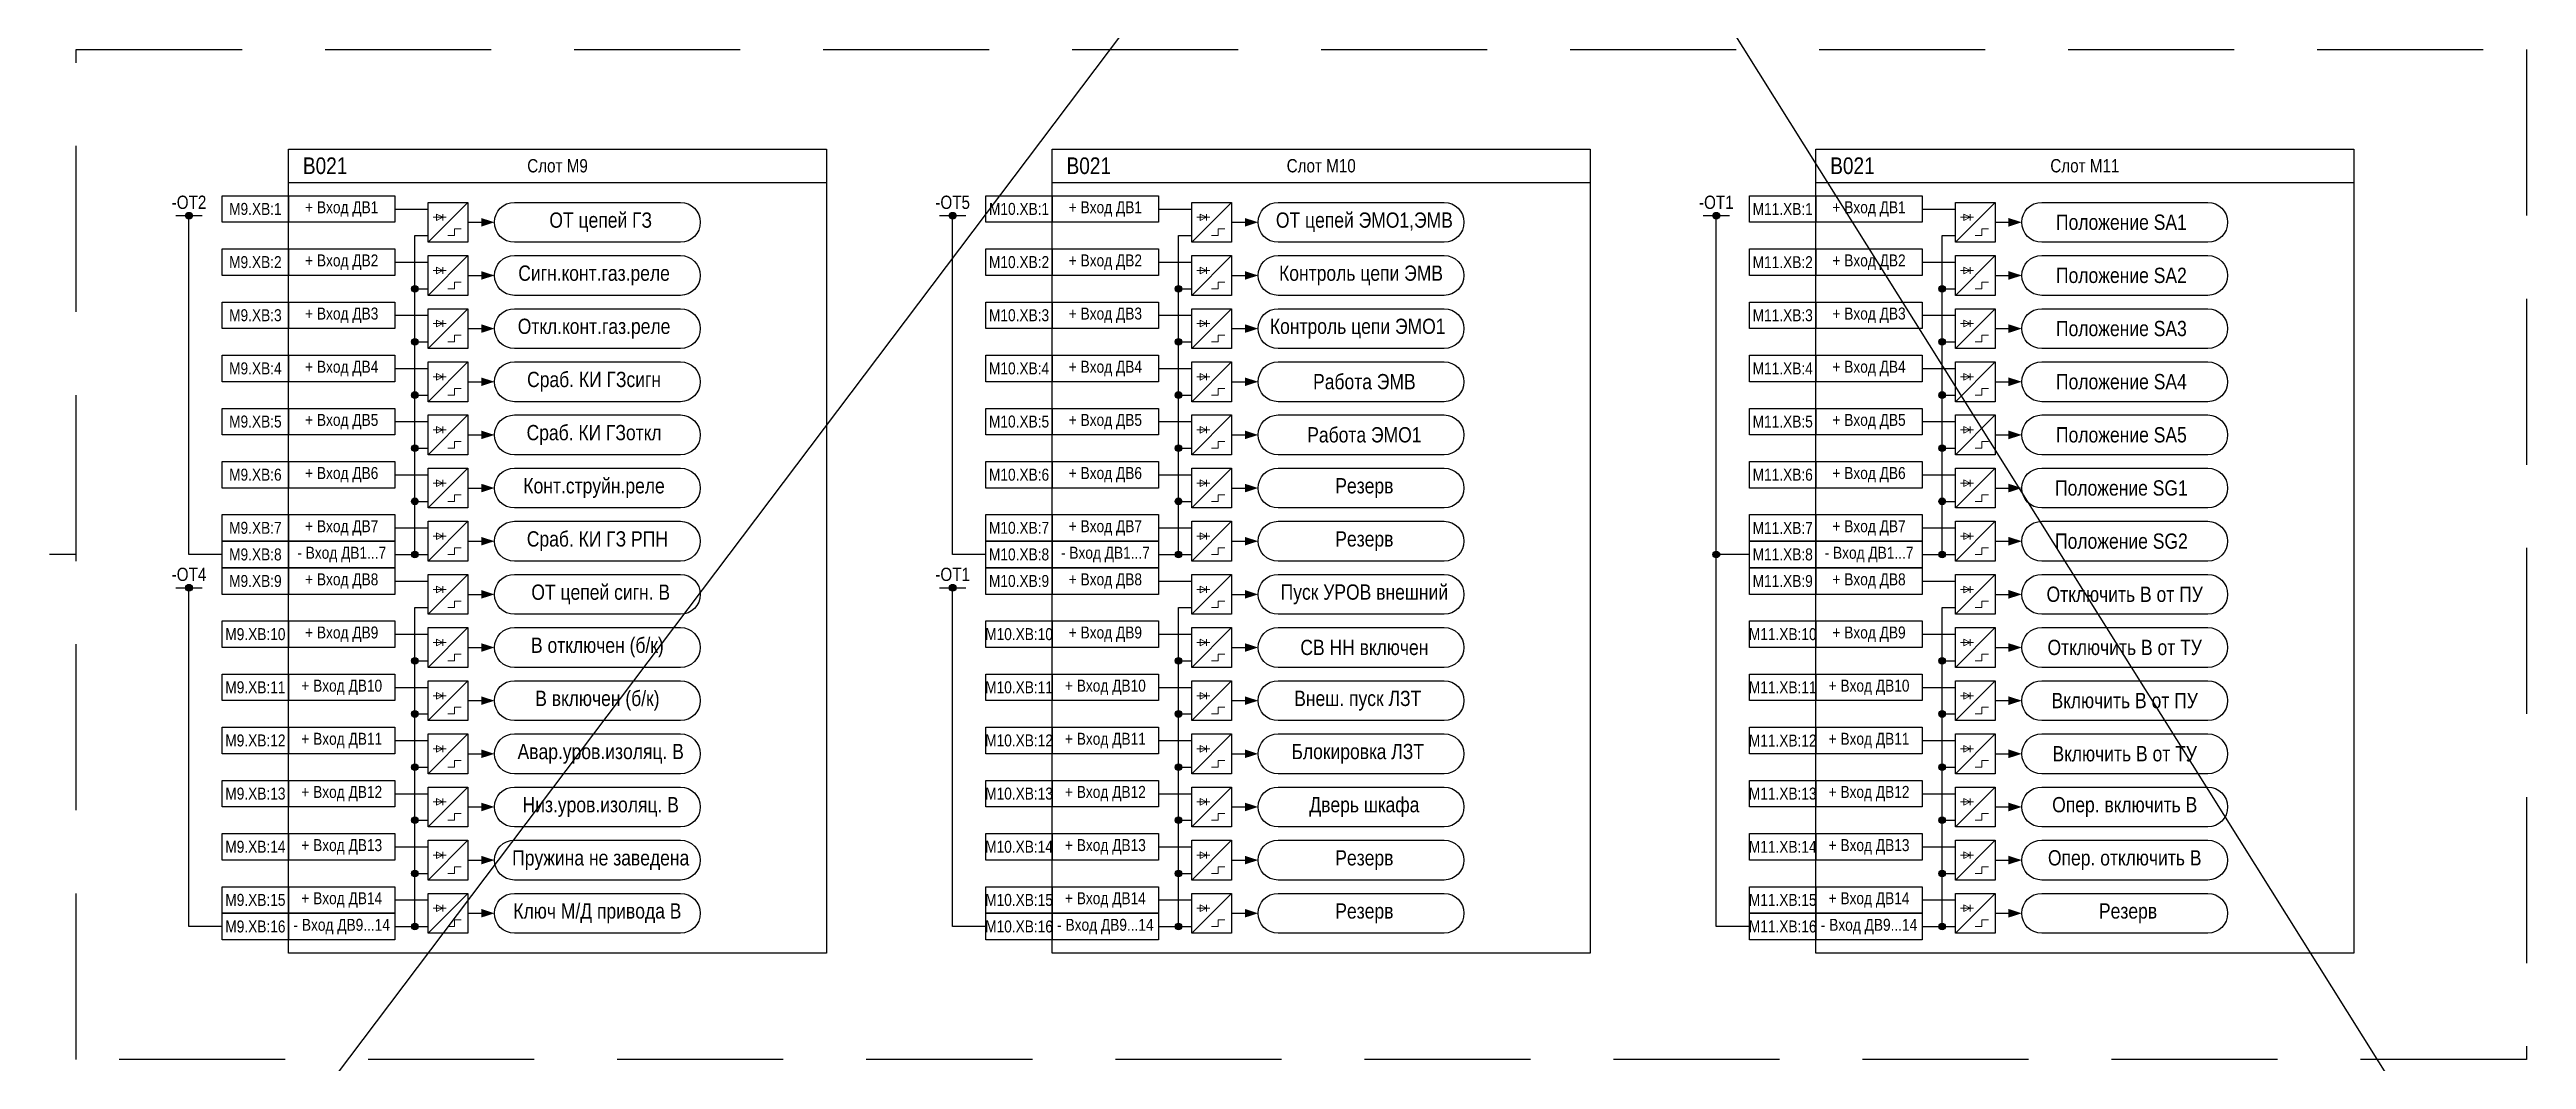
# Model space of a CAD drawing. Header units: millimetres. Extents: x 1491 to 6632, y -558 to 938.
# Drawn here: x 1654 to 2027, y 119 to 271 of the extents above; entities that cross this region are included whole.
import ezdxf

# ---------------------------------------------------------------- set-up
doc = ezdxf.new("R2010")
doc.units = ezdxf.units.MM
doc.linetypes.add('штриховая2', pattern=[0.375, 0.25, -0.125])
doc.layers.add('_ОРЗ_0.3', color=7, linetype='Continuous', lineweight=30)
doc.layers.add('TEXT', color=7, linetype='Continuous', lineweight=25)
doc.layers.add('Основная', color=7, linetype='Continuous')
doc.styles.add('1.8_Gost_RD', font='ARIALN.TTF', dxfattribs={"height": 1.8})
doc.styles.add('2.5_Gost_RD', font='ARIALN.TTF', dxfattribs={"height": 2.5})

msp = doc.modelspace()

# ---------------------------------------------------------------- texts
at = {"ltscale": 100, "attachment_point": 5}
for s, insert, char_height, width, style in [('B021', (1695.5, 253.5), 2.5, 11, '2.5_Gost_RD'), ('Слот М9', (1730.5, 253.5), 2, 81, '1.8_Gost_RD'), ('B021', (1810.5, 253.5), 2.5, 11, '2.5_Gost_RD'), ('Слот М10', (1845.5, 253.5), 2, 81, '1.8_Gost_RD'), ('B021', (1925.5, 253.5), 2.5, 11, '2.5_Gost_RD'), ('Слот М11', (1960.5, 253.5), 2, 81, '1.8_Gost_RD'), ('-ОТ2', (1675, 248), 2, 81, '1.8_Gost_RD'), ('M9.XB:1', (1685, 247), 1.8, 10, '1.8_Gost_RD'), ('+ Вход ДВ1', (1698, 247), 1.8, 16, '1.8_Gost_RD'), ('-ОТ5', (1790, 248), 2, 81, '1.8_Gost_RD'), ('M10.XB:1', (1800, 247), 1.8, 10, '1.8_Gost_RD'), ('+ Вход ДВ1', (1813, 247), 1.8, 16, '1.8_Gost_RD'), ('-ОТ1', (1905, 248), 2, 81, '1.8_Gost_RD'), ('M11.XB:1', (1915, 247), 1.8, 10, '1.8_Gost_RD'), ('+ Вход ДВ1', (1928, 247), 1.8, 16, '1.8_Gost_RD'), ('M9.XB:2', (1685, 239), 1.8, 10, '1.8_Gost_RD'), ('+ Вход ДВ2', (1698, 239), 1.8, 16, '1.8_Gost_RD'), ('M10.XB:2', (1800, 239), 1.8, 10, '1.8_Gost_RD'), ('+ Вход ДВ2', (1813, 239), 1.8, 16, '1.8_Gost_RD'), ('M11.XB:2', (1915, 239), 1.8, 10, '1.8_Gost_RD'), ('+ Вход ДВ2', (1928, 239), 1.8, 16, '1.8_Gost_RD'), ('M9.XB:3', (1685, 231), 1.8, 10, '1.8_Gost_RD'), ('+ Вход ДВ3', (1698, 231), 1.8, 16, '1.8_Gost_RD'), ('M10.XB:3', (1800, 231), 1.8, 10, '1.8_Gost_RD'), ('+ Вход ДВ3', (1813, 231), 1.8, 16, '1.8_Gost_RD'), ('M11.XB:3', (1915, 231), 1.8, 10, '1.8_Gost_RD'), ('+ Вход ДВ3', (1928, 231), 1.8, 16, '1.8_Gost_RD'), ('M9.XB:4', (1685, 223), 1.8, 10, '1.8_Gost_RD'), ('+ Вход ДВ4', (1698, 223), 1.8, 16, '1.8_Gost_RD'), ('M10.XB:4', (1800, 223), 1.8, 10, '1.8_Gost_RD'), ('+ Вход ДВ4', (1813, 223), 1.8, 16, '1.8_Gost_RD'), ('M11.XB:4', (1915, 223), 1.8, 10, '1.8_Gost_RD'), ('+ Вход ДВ4', (1928, 223), 1.8, 16, '1.8_Gost_RD'), ('M9.XB:5', (1685, 215), 1.8, 10, '1.8_Gost_RD'), ('+ Вход ДВ5', (1698, 215), 1.8, 16, '1.8_Gost_RD'), ('M10.XB:5', (1800, 215), 1.8, 10, '1.8_Gost_RD'), ('+ Вход ДВ5', (1813, 215), 1.8, 16, '1.8_Gost_RD'), ('M11.XB:5', (1915, 215), 1.8, 10, '1.8_Gost_RD'), ('+ Вход ДВ5', (1928, 215), 1.8, 16, '1.8_Gost_RD'), ('M9.XB:6', (1685, 207), 1.8, 10, '1.8_Gost_RD'), ('+ Вход ДВ6', (1698, 207), 1.8, 16, '1.8_Gost_RD'), ('\\A1;\\pxsm0.7;Конт.струйн.реле', (1736, 205), 2.3, 31, '2.5_Gost_RD'), ('M10.XB:6', (1800, 207), 1.8, 10, '1.8_Gost_RD'), ('+ Вход ДВ6', (1813, 207), 1.8, 16, '1.8_Gost_RD'), ('\\A1;\\pxsm0.7;Резерв', (1852, 205), 2.3, 29.7748, '2.5_Gost_RD'), ('M11.XB:6', (1915, 207), 1.8, 10, '1.8_Gost_RD'), ('+ Вход ДВ6', (1928, 207), 1.8, 16, '1.8_Gost_RD'), ('M9.XB:7', (1685, 199), 1.8, 10, '1.8_Gost_RD'), ('+ Вход ДВ7', (1698, 199), 1.8, 16, '1.8_Gost_RD'), ('\\A1;\\pxsm0.7;Сраб. КИ ГЗ РПН', (1736.5, 197), 2.3, 31, '2.5_Gost_RD'), ('M10.XB:7', (1800, 199), 1.8, 10, '1.8_Gost_RD'), ('+ Вход ДВ7', (1813, 199), 1.8, 16, '1.8_Gost_RD'), ('\\A1;\\pxsm0.7;Резерв', (1852, 197), 2.3, 29.7748, '2.5_Gost_RD'), ('M11.XB:7', (1915, 199), 1.8, 10, '1.8_Gost_RD'), ('+ Вход ДВ7', (1928, 199), 1.8, 16, '1.8_Gost_RD'), ('M9.XB:8', (1685, 195), 1.8, 10, '1.8_Gost_RD'), ('- Вход ДВ1...7', (1698, 195), 1.8, 16, '1.8_Gost_RD'), ('M10.XB:8', (1800, 195), 1.8, 10, '1.8_Gost_RD'), ('- Вход ДВ1...7', (1813, 195), 1.8, 16, '1.8_Gost_RD'), ('M11.XB:8', (1915, 195), 1.8, 10, '1.8_Gost_RD'), ('- Вход ДВ1...7', (1928, 195), 1.8, 16, '1.8_Gost_RD'), ('-ОТ4', (1675, 192), 2, 81, '1.8_Gost_RD'), ('M9.XB:9', (1685, 191), 1.8, 10, '1.8_Gost_RD'), ('+ Вход ДВ8', (1698, 191), 1.8, 16, '1.8_Gost_RD'), ('\\pxsm0.7;ОТ цепей сигн. В', (1737, 189), 2.3, 31, '2.5_Gost_RD'), ('-ОТ1', (1790, 192), 2, 81, '1.8_Gost_RD'), ('M10.XB:9', (1800, 191), 1.8, 10, '1.8_Gost_RD'), ('+ Вход ДВ8', (1813, 191), 1.8, 16, '1.8_Gost_RD'), ('Пуск УРОВ внешний', (1852, 189), 2.3, 31, '2.5_Gost_RD'), ('M11.XB:9', (1915, 191), 1.8, 10, '1.8_Gost_RD'), ('+ Вход ДВ8', (1928, 191), 1.8, 16, '1.8_Gost_RD'), ('M9.XB:10', (1685, 183), 1.8, 10, '1.8_Gost_RD'), ('+ Вход ДВ9', (1698, 183), 1.8, 16, '1.8_Gost_RD'), ('M10.XB:10', (1800, 183), 1.8, 10, '1.8_Gost_RD'), ('+ Вход ДВ9', (1813, 183), 1.8, 16, '1.8_Gost_RD'), ('M11.XB:10', (1915, 183), 1.8, 10, '1.8_Gost_RD'), ('+ Вход ДВ9', (1928, 183), 1.8, 16, '1.8_Gost_RD'), ('СВ НН включен', (1852, 181), 2.3, 31, '2.5_Gost_RD'), ('M9.XB:11', (1685, 175), 1.8, 10, '1.8_Gost_RD'), ('+ Вход ДВ10', (1698, 175), 1.8, 16, '1.8_Gost_RD'), ('M10.XB:11', (1800, 175), 1.8, 10, '1.8_Gost_RD'), ('+ Вход ДВ10', (1813, 175), 1.8, 16, '1.8_Gost_RD'), ('M11.XB:11', (1915, 175), 1.8, 10, '1.8_Gost_RD'), ('+ Вход ДВ10', (1928, 175), 1.8, 16, '1.8_Gost_RD'), ('M9.XB:12', (1685, 167), 1.8, 10, '1.8_Gost_RD'), ('+ Вход ДВ11', (1698, 167), 1.8, 16, '1.8_Gost_RD'), ('M10.XB:12', (1800, 167), 1.8, 10, '1.8_Gost_RD'), ('+ Вход ДВ11', (1813, 167), 1.8, 16, '1.8_Gost_RD'), ('M11.XB:12', (1915, 167), 1.8, 10, '1.8_Gost_RD'), ('+ Вход ДВ11', (1928, 167), 1.8, 16, '1.8_Gost_RD'), ('M9.XB:13', (1685, 159), 1.8, 10, '1.8_Gost_RD'), ('+ Вход ДВ12', (1698, 159), 1.8, 16, '1.8_Gost_RD'), ('M10.XB:13', (1800, 159), 1.8, 10, '1.8_Gost_RD'), ('+ Вход ДВ12', (1813, 159), 1.8, 16, '1.8_Gost_RD'), ('M11.XB:13', (1915, 159), 1.8, 10, '1.8_Gost_RD'), ('+ Вход ДВ12', (1928, 159), 1.8, 16, '1.8_Gost_RD'), ('Опер. включить В', (1966.5, 157), 2.3, 31, '2.5_Gost_RD'), ('M9.XB:14', (1685, 151), 1.8, 10, '1.8_Gost_RD'), ('+ Вход ДВ13', (1698, 151), 1.8, 16, '1.8_Gost_RD'), ('M10.XB:14', (1800, 151), 1.8, 10, '1.8_Gost_RD'), ('+ Вход ДВ13', (1813, 151), 1.8, 16, '1.8_Gost_RD'), ('\\A1;\\pxsm0.7;Резерв', (1852, 149), 2.3, 29.7748, '2.5_Gost_RD'), ('M11.XB:14', (1915, 151), 1.8, 10, '1.8_Gost_RD'), ('+ Вход ДВ13', (1928, 151), 1.8, 16, '1.8_Gost_RD'), ('Опер. отключить В', (1966.5, 149), 2.3, 31, '2.5_Gost_RD'), ('M9.XB:15', (1685, 143), 1.8, 10, '1.8_Gost_RD'), ('+ Вход ДВ14', (1698, 143), 1.8, 16, '1.8_Gost_RD'), ('M10.XB:15', (1800, 143), 1.8, 10, '1.8_Gost_RD'), ('+ Вход ДВ14', (1813, 143), 1.8, 16, '1.8_Gost_RD'), ('\\A1;\\pxsm0.7;Резерв', (1852, 141), 2.3, 29.7748, '2.5_Gost_RD'), ('M11.XB:15', (1915, 143), 1.8, 10, '1.8_Gost_RD'), ('+ Вход ДВ14', (1928, 143), 1.8, 16, '1.8_Gost_RD'), ('M9.XB:16', (1685, 139), 1.8, 10, '1.8_Gost_RD'), ('- Вход ДВ9...14', (1698, 139), 1.8, 16, '1.8_Gost_RD'), ('M10.XB:16', (1800, 139), 1.8, 10, '1.8_Gost_RD'), ('- Вход ДВ9...14', (1813, 139), 1.8, 16, '1.8_Gost_RD'), ('M11.XB:16', (1915, 139), 1.8, 10, '1.8_Gost_RD'), ('- Вход ДВ9...14', (1928, 139), 1.8, 16, '1.8_Gost_RD')]:
    msp.add_mtext(s, dxfattribs=dict(at, insert=insert, char_height=char_height, width=width, style=style))
at = {"layer": 'TEXT', "ltscale": 100, "char_height": 2.3, "attachment_point": 5, "style": '2.5_Gost_RD'}
for s, insert, width in [('\\pxsm0.7;ОТ цепей ГЗ', (1737, 245), 31), ('\\pxsm0.7;ОТ цепей ЭМО1,ЭМВ', (1852, 245), 31), ('\\pxsm0.7;Положение SA1', (1966, 245), 31), ('\\A1;\\pxsm0.7;Сигн.конт.газ.реле', (1736, 237), 31), ('\\pxsm0.7;Контроль цепи ЭМВ', (1851.5, 237), 28), ('\\pxsm0.7;Положение SA2', (1966, 237), 31), ('\\A1;\\pxsm0.7;Откл.конт.газ.реле', (1736, 229), 31), ('\\pxsm0.7;Контроль цепи ЭМО1', (1851, 229), 28), ('\\pxsm0.7;Положение SA3', (1966, 229), 31), ('\\A1;\\pxsm0.7;Сраб. КИ ГЗсигн', (1736, 221), 31), ('\\pxsm0.7;Работа ЭМВ', (1852, 221), 31), ('\\pxsm0.7;Положение SA4', (1966, 221), 31), ('\\A1;\\pxsm0.7;Сраб. КИ ГЗоткл', (1736, 213), 31), ('\\pxsm0.7;Работа ЭМО1', (1852, 213), 31), ('\\pxsm0.7;Положение SA5', (1966, 213), 31), ('\\pxsm0.7;Положение SG1', (1966, 205), 31), ('\\pxsm0.7;Положение SG2', (1966, 197), 31), ('Отключить В от ПУ', (1966.5, 189), 31), ('В отключен (б/к)', (1736.5, 181), 31), ('Отключить В от ТУ', (1966.5, 181), 31), ('В включен (б/к)', (1736.5, 173), 31), ('\\A1;\\pxsm0.7;Внеш. пуск ЛЗТ', (1851, 173), 31), ('Включить В от ПУ', (1966.5, 173), 31), ('\\pxsm0.7;Авар.уров.изоляц. В', (1737, 165), 31), ('\\A1;\\pxsm0.7;Блокировка ЛЗТ', (1851, 165), 31), ('Включить В от ТУ', (1966.5, 165), 31), ('\\pxsm0.7;Низ.уров.изоляц. В', (1737, 157), 31), ('\\pxsm0.7;Дверь шкафа', (1852, 157), 31), ('\\pxsm0.7;Пружина не заведена', (1737, 149), 28), ('Ключ М/Д привода В', (1736.5, 141), 31), ('\\A1;\\pxsm0.7;Резерв', (1967, 141), 31)]:
    msp.add_mtext(s, dxfattribs=dict(at, insert=insert, width=width))

# ---------------------------------------------------------------- blocks, each defined once
blk = doc.blocks.new('Точка')
at = {"ltscale": 100}
h = blk.add_hatch(color=256, dxfattribs=at)
h.dxf.hatch_style = 1
edge = h.paths.add_edge_path()
edge.add_arc((0, 0), 0.5, 0, 360)
blk.add_circle((0, 0), 0.5, dxfattribs=at)
blk = doc.blocks.new('*U130')
at = {"ltscale": 0.25}
blk.add_line((0, 0), (3, 0), dxfattribs=at)
blk.add_lwpolyline([(2, 0, 1.3, 0, 0), (4, 0, 0, 0, 0)], format="xyseb", dxfattribs=at)
blk = doc.blocks.new('*U131')
at = {"ltscale": 0.25}
blk.add_line((0, 0), (3, 0), dxfattribs=at)
blk.add_lwpolyline([(2, 0, 1.3, 0, 0), (4, 0, 0, 0, 0)], format="xyseb", dxfattribs=at)
blk = doc.blocks.new('*U118')
at = {"ltscale": 0.25}
blk.add_line((0, 0), (3, 0), dxfattribs=at)
blk.add_lwpolyline([(2, 0, 1.3, 0, 0), (4, 0, 0, 0, 0)], format="xyseb", dxfattribs=at)
blk = doc.blocks.new('*U119')
at = {"ltscale": 0.25}
blk.add_line((0, 0), (3, 0), dxfattribs=at)
blk.add_lwpolyline([(2, 0, 1.3, 0, 0), (4, 0, 0, 0, 0)], format="xyseb", dxfattribs=at)
blk = doc.blocks.new('*U120')
at = {"ltscale": 0.25}
blk.add_line((0, 0), (3, 0), dxfattribs=at)
blk.add_lwpolyline([(2, 0, 1.3, 0, 0), (4, 0, 0, 0, 0)], format="xyseb", dxfattribs=at)
blk = doc.blocks.new('*U121')
at = {"ltscale": 0.25}
blk.add_line((0, 0), (3, 0), dxfattribs=at)
blk.add_lwpolyline([(2, 0, 1.3, 0, 0), (4, 0, 0, 0, 0)], format="xyseb", dxfattribs=at)
blk = doc.blocks.new('*U122')
at = {"ltscale": 0.25}
blk.add_line((0, 0), (3, 0), dxfattribs=at)
blk.add_lwpolyline([(2, 0, 1.3, 0, 0), (4, 0, 0, 0, 0)], format="xyseb", dxfattribs=at)
blk = doc.blocks.new('*U123')
at = {"ltscale": 0.25}
blk.add_line((0, 0), (3, 0), dxfattribs=at)
blk.add_lwpolyline([(2, 0, 1.3, 0, 0), (4, 0, 0, 0, 0)], format="xyseb", dxfattribs=at)
blk = doc.blocks.new('*U124')
at = {"ltscale": 0.25}
blk.add_line((0, 0), (3, 0), dxfattribs=at)
blk.add_lwpolyline([(2, 0, 1.3, 0, 0), (4, 0, 0, 0, 0)], format="xyseb", dxfattribs=at)
blk = doc.blocks.new('*U125')
at = {"ltscale": 0.25}
blk.add_line((0, 0), (3, 0), dxfattribs=at)
blk.add_lwpolyline([(2, 0, 1.3, 0, 0), (4, 0, 0, 0, 0)], format="xyseb", dxfattribs=at)
blk = doc.blocks.new('*U126')
at = {"ltscale": 0.25}
blk.add_line((0, 0), (3, 0), dxfattribs=at)
blk.add_lwpolyline([(2, 0, 1.3, 0, 0), (4, 0, 0, 0, 0)], format="xyseb", dxfattribs=at)
blk = doc.blocks.new('*U127')
at = {"ltscale": 0.25}
blk.add_line((0, 0), (3, 0), dxfattribs=at)
blk.add_lwpolyline([(2, 0, 1.3, 0, 0), (4, 0, 0, 0, 0)], format="xyseb", dxfattribs=at)
blk = doc.blocks.new('*U128')
at = {"ltscale": 0.25}
blk.add_line((0, 0), (3, 0), dxfattribs=at)
blk.add_lwpolyline([(2, 0, 1.3, 0, 0), (4, 0, 0, 0, 0)], format="xyseb", dxfattribs=at)
blk = doc.blocks.new('*U129')
at = {"ltscale": 0.25}
blk.add_line((0, 0), (3, 0), dxfattribs=at)
blk.add_lwpolyline([(2, 0, 1.3, 0, 0), (4, 0, 0, 0, 0)], format="xyseb", dxfattribs=at)
blk = doc.blocks.new('*U135')
at = {"ltscale": 0.25}
blk.add_line((0, 0), (3, 0), dxfattribs=at)
blk.add_lwpolyline([(2, 0, 1.3, 0, 0), (4, 0, 0, 0, 0)], format="xyseb", dxfattribs=at)
blk = doc.blocks.new('*U136')
at = {"ltscale": 0.25}
blk.add_line((0, 0), (3, 0), dxfattribs=at)
blk.add_lwpolyline([(2, 0, 1.3, 0, 0), (4, 0, 0, 0, 0)], format="xyseb", dxfattribs=at)
blk = doc.blocks.new('*U137')
at = {"ltscale": 0.25}
blk.add_line((0, 0), (3, 0), dxfattribs=at)
blk.add_lwpolyline([(2, 0, 1.3, 0, 0), (4, 0, 0, 0, 0)], format="xyseb", dxfattribs=at)
blk = doc.blocks.new('*U138')
at = {"ltscale": 0.25}
blk.add_line((0, 0), (3, 0), dxfattribs=at)
blk.add_lwpolyline([(2, 0, 1.3, 0, 0), (4, 0, 0, 0, 0)], format="xyseb", dxfattribs=at)
blk = doc.blocks.new('*U139')
at = {"ltscale": 0.25}
blk.add_line((0, 0), (3, 0), dxfattribs=at)
blk.add_lwpolyline([(2, 0, 1.3, 0, 0), (4, 0, 0, 0, 0)], format="xyseb", dxfattribs=at)
blk = doc.blocks.new('*U140')
at = {"ltscale": 0.25}
blk.add_line((0, 0), (3, 0), dxfattribs=at)
blk.add_lwpolyline([(2, 0, 1.3, 0, 0), (4, 0, 0, 0, 0)], format="xyseb", dxfattribs=at)
blk = doc.blocks.new('*U141')
at = {"ltscale": 0.25}
blk.add_line((0, 0), (3, 0), dxfattribs=at)
blk.add_lwpolyline([(2, 0, 1.3, 0, 0), (4, 0, 0, 0, 0)], format="xyseb", dxfattribs=at)
blk = doc.blocks.new('*U142')
at = {"ltscale": 0.25}
blk.add_line((0, 0), (3, 0), dxfattribs=at)
blk.add_lwpolyline([(2, 0, 1.3, 0, 0), (4, 0, 0, 0, 0)], format="xyseb", dxfattribs=at)
blk = doc.blocks.new('*U143')
at = {"ltscale": 0.25}
blk.add_line((0, 0), (3, 0), dxfattribs=at)
blk.add_lwpolyline([(2, 0, 1.3, 0, 0), (4, 0, 0, 0, 0)], format="xyseb", dxfattribs=at)
blk = doc.blocks.new('*U144')
at = {"ltscale": 0.25}
blk.add_line((0, 0), (3, 0), dxfattribs=at)
blk.add_lwpolyline([(2, 0, 1.3, 0, 0), (4, 0, 0, 0, 0)], format="xyseb", dxfattribs=at)
blk = doc.blocks.new('*U145')
at = {"ltscale": 0.25}
blk.add_line((0, 0), (3, 0), dxfattribs=at)
blk.add_lwpolyline([(2, 0, 1.3, 0, 0), (4, 0, 0, 0, 0)], format="xyseb", dxfattribs=at)
blk = doc.blocks.new('*U132')
at = {"ltscale": 0.25}
blk.add_line((0, 0), (3, 0), dxfattribs=at)
blk.add_lwpolyline([(2, 0, 1.3, 0, 0), (4, 0, 0, 0, 0)], format="xyseb", dxfattribs=at)
blk = doc.blocks.new('*U133')
at = {"ltscale": 0.25}
blk.add_line((0, 0), (3, 0), dxfattribs=at)
blk.add_lwpolyline([(2, 0, 1.3, 0, 0), (4, 0, 0, 0, 0)], format="xyseb", dxfattribs=at)
blk = doc.blocks.new('*U134')
at = {"ltscale": 0.25}
blk.add_line((0, 0), (3, 0), dxfattribs=at)
blk.add_lwpolyline([(2, 0, 1.3, 0, 0), (4, 0, 0, 0, 0)], format="xyseb", dxfattribs=at)

# ---------------------------------------------------------------- linework, layer by layer
at = {"ltscale": 100}
for p, q in [((1491, 938), (2244, -263)), ((2225, 816), (1548, -81)), ((1673, 246), (1677, 246)), ((1675, 195), (1675, 246)), ((1788, 246), (1792, 246)), ((1790, 195), (1790, 246)), ((1903, 246), (1907, 246)), ((1905, 195), (1905, 246)), ((1658, 195), (1654, 195)), ((1680, 195), (1675, 195)), ((1795, 195), (1790, 195)), ((1910, 195), (1905, 195)), ((1905, 139), (1905, 195)), ((1673, 190), (1677, 190)), ((1675, 139), (1675, 190)), ((1788, 190), (1792, 190)), ((1790, 139), (1790, 190)), ((1680, 139), (1675, 139)), ((1795, 139), (1790, 139)), ((1910, 139), (1905, 139))]:
    msp.add_line(p, q, dxfattribs=at)
at = {"lineweight": 13, "ltscale": 0.25}
for p, q in [((1713.25, 246.25), (1713.25, 245.25)), ((1828.25, 246.25), (1828.25, 245.25)), ((1943.25, 246.25), (1943.25, 245.25)), ((1713.25, 238.25), (1713.25, 237.25)), ((1828.25, 238.25), (1828.25, 237.25)), ((1943.25, 238.25), (1943.25, 237.25)), ((1713.25, 230.25), (1713.25, 229.25)), ((1828.25, 230.25), (1828.25, 229.25)), ((1943.25, 230.25), (1943.25, 229.25)), ((1713.25, 222.25), (1713.25, 221.25)), ((1828.25, 222.25), (1828.25, 221.25)), ((1943.25, 222.25), (1943.25, 221.25)), ((1713.25, 214.25), (1713.25, 213.25)), ((1828.25, 214.25), (1828.25, 213.25)), ((1943.25, 214.25), (1943.25, 213.25)), ((1713.25, 206.25), (1713.25, 205.25)), ((1828.25, 206.25), (1828.25, 205.25)), ((1943.25, 206.25), (1943.25, 205.25)), ((1713.25, 198.25), (1713.25, 197.25)), ((1828.25, 198.25), (1828.25, 197.25)), ((1943.25, 198.25), (1943.25, 197.25)), ((1713.25, 190.25), (1713.25, 189.25)), ((1828.25, 190.25), (1828.25, 189.25)), ((1943.25, 190.25), (1943.25, 189.25)), ((1713.25, 182.25), (1713.25, 181.25)), ((1828.25, 182.25), (1828.25, 181.25)), ((1943.25, 182.25), (1943.25, 181.25)), ((1713.25, 174.25), (1713.25, 173.25)), ((1828.25, 174.25), (1828.25, 173.25)), ((1943.25, 174.25), (1943.25, 173.25)), ((1713.25, 166.25), (1713.25, 165.25)), ((1828.25, 166.25), (1828.25, 165.25)), ((1943.25, 166.25), (1943.25, 165.25)), ((1713.25, 158.25), (1713.25, 157.25)), ((1828.25, 158.25), (1828.25, 157.25)), ((1943.25, 158.25), (1943.25, 157.25)), ((1713.25, 150.25), (1713.25, 149.25)), ((1828.25, 150.25), (1828.25, 149.25)), ((1943.25, 150.25), (1943.25, 149.25)), ((1713.25, 142.25), (1713.25, 141.25)), ((1828.25, 142.25), (1828.25, 141.25)), ((1943.25, 142.25), (1943.25, 141.25))]:
    msp.add_line(p, q, dxfattribs=at)
at = {"linetype": 'штриховая2', "ltscale": 100}
msp.add_lwpolyline([(1658, 271), (2027, 271), (2027, 119), (1658, 119)], close=True, dxfattribs=at)
at = {"ltscale": 100}
for points in [[(1690, 251), (1771, 251)], [(1805, 251), (1886, 251)], [(1920, 251), (2001, 251)], [(1709, 195), (1709, 243)], [(1824, 195), (1824, 243)], [(1939, 195), (1939, 243)], [(1709, 139), (1709, 187)], [(1824, 139), (1824, 187)], [(1939, 139), (1939, 187)]]:
    msp.add_lwpolyline(points, dxfattribs=at)
for points in [[(1680, 249), (1690, 249), (1690, 245), (1680, 245)], [(1690, 249), (1706, 249), (1706, 245), (1690, 245)], [(1795, 249), (1805, 249), (1805, 245), (1795, 245)], [(1805, 249), (1821, 249), (1821, 245), (1805, 245)], [(1910, 249), (1920, 249), (1920, 245), (1910, 245)], [(1920, 249), (1936, 249), (1936, 245), (1920, 245)], [(1680, 241), (1690, 241), (1690, 237), (1680, 237)], [(1690, 241), (1706, 241), (1706, 237), (1690, 237)], [(1795, 241), (1805, 241), (1805, 237), (1795, 237)], [(1805, 241), (1821, 241), (1821, 237), (1805, 237)], [(1910, 241), (1920, 241), (1920, 237), (1910, 237)], [(1920, 241), (1936, 241), (1936, 237), (1920, 237)], [(1680, 233), (1690, 233), (1690, 229), (1680, 229)], [(1690, 233), (1706, 233), (1706, 229), (1690, 229)], [(1795, 233), (1805, 233), (1805, 229), (1795, 229)], [(1805, 233), (1821, 233), (1821, 229), (1805, 229)], [(1910, 233), (1920, 233), (1920, 229), (1910, 229)], [(1920, 233), (1936, 233), (1936, 229), (1920, 229)], [(1680, 225), (1690, 225), (1690, 221), (1680, 221)], [(1690, 225), (1706, 225), (1706, 221), (1690, 221)], [(1795, 225), (1805, 225), (1805, 221), (1795, 221)], [(1805, 225), (1821, 225), (1821, 221), (1805, 221)], [(1910, 225), (1920, 225), (1920, 221), (1910, 221)], [(1920, 225), (1936, 225), (1936, 221), (1920, 221)], [(1680, 217), (1690, 217), (1690, 213), (1680, 213)], [(1690, 217), (1706, 217), (1706, 213), (1690, 213)], [(1795, 217), (1805, 217), (1805, 213), (1795, 213)], [(1805, 217), (1821, 217), (1821, 213), (1805, 213)], [(1910, 217), (1920, 217), (1920, 213), (1910, 213)], [(1920, 217), (1936, 217), (1936, 213), (1920, 213)], [(1680, 209), (1690, 209), (1690, 205), (1680, 205)], [(1690, 209), (1706, 209), (1706, 205), (1690, 205)], [(1795, 209), (1805, 209), (1805, 205), (1795, 205)], [(1805, 209), (1821, 209), (1821, 205), (1805, 205)], [(1910, 209), (1920, 209), (1920, 205), (1910, 205)], [(1920, 209), (1936, 209), (1936, 205), (1920, 205)], [(1680, 201), (1690, 201), (1690, 197), (1680, 197)], [(1690, 201), (1706, 201), (1706, 197), (1690, 197)], [(1795, 201), (1805, 201), (1805, 197), (1795, 197)], [(1805, 201), (1821, 201), (1821, 197), (1805, 197)], [(1910, 201), (1920, 201), (1920, 197), (1910, 197)], [(1920, 201), (1936, 201), (1936, 197), (1920, 197)], [(1680, 197), (1690, 197), (1690, 193), (1680, 193)], [(1690, 197), (1706, 197), (1706, 193), (1690, 193)], [(1795, 197), (1805, 197), (1805, 193), (1795, 193)], [(1805, 197), (1821, 197), (1821, 193), (1805, 193)], [(1910, 197), (1920, 197), (1920, 193), (1910, 193)], [(1920, 197), (1936, 197), (1936, 193), (1920, 193)], [(1680, 193), (1690, 193), (1690, 189), (1680, 189)], [(1690, 193), (1706, 193), (1706, 189), (1690, 189)], [(1795, 193), (1805, 193), (1805, 189), (1795, 189)], [(1805, 193), (1821, 193), (1821, 189), (1805, 189)], [(1910, 193), (1920, 193), (1920, 189), (1910, 189)], [(1920, 193), (1936, 193), (1936, 189), (1920, 189)], [(1680, 185), (1690, 185), (1690, 181), (1680, 181)], [(1690, 185), (1706, 185), (1706, 181), (1690, 181)], [(1795, 185), (1805, 185), (1805, 181), (1795, 181)], [(1805, 185), (1821, 185), (1821, 181), (1805, 181)], [(1910, 185), (1920, 185), (1920, 181), (1910, 181)], [(1920, 185), (1936, 185), (1936, 181), (1920, 181)], [(1680, 177), (1690, 177), (1690, 173), (1680, 173)], [(1690, 177), (1706, 177), (1706, 173), (1690, 173)], [(1795, 177), (1805, 177), (1805, 173), (1795, 173)], [(1805, 177), (1821, 177), (1821, 173), (1805, 173)], [(1910, 177), (1920, 177), (1920, 173), (1910, 173)], [(1920, 177), (1936, 177), (1936, 173), (1920, 173)], [(1680, 169), (1690, 169), (1690, 165), (1680, 165)], [(1690, 169), (1706, 169), (1706, 165), (1690, 165)], [(1795, 169), (1805, 169), (1805, 165), (1795, 165)], [(1805, 169), (1821, 169), (1821, 165), (1805, 165)], [(1910, 169), (1920, 169), (1920, 165), (1910, 165)], [(1920, 169), (1936, 169), (1936, 165), (1920, 165)], [(1680, 161), (1690, 161), (1690, 157), (1680, 157)], [(1690, 161), (1706, 161), (1706, 157), (1690, 157)], [(1795, 161), (1805, 161), (1805, 157), (1795, 157)], [(1805, 161), (1821, 161), (1821, 157), (1805, 157)], [(1910, 161), (1920, 161), (1920, 157), (1910, 157)], [(1920, 161), (1936, 161), (1936, 157), (1920, 157)], [(1680, 153), (1690, 153), (1690, 149), (1680, 149)], [(1690, 153), (1706, 153), (1706, 149), (1690, 149)], [(1795, 153), (1805, 153), (1805, 149), (1795, 149)], [(1805, 153), (1821, 153), (1821, 149), (1805, 149)], [(1910, 153), (1920, 153), (1920, 149), (1910, 149)], [(1920, 153), (1936, 153), (1936, 149), (1920, 149)], [(1680, 145), (1690, 145), (1690, 141), (1680, 141)], [(1690, 145), (1706, 145), (1706, 141), (1690, 141)], [(1795, 145), (1805, 145), (1805, 141), (1795, 141)], [(1805, 145), (1821, 145), (1821, 141), (1805, 141)], [(1910, 145), (1920, 145), (1920, 141), (1910, 141)], [(1920, 145), (1936, 145), (1936, 141), (1920, 141)], [(1680, 141), (1690, 141), (1690, 137), (1680, 137)], [(1690, 141), (1706, 141), (1706, 137), (1690, 137)], [(1795, 141), (1805, 141), (1805, 137), (1795, 137)], [(1805, 141), (1821, 141), (1821, 137), (1805, 137)], [(1910, 141), (1920, 141), (1920, 137), (1910, 137)], [(1920, 141), (1936, 141), (1936, 137), (1920, 137)]]:
    msp.add_lwpolyline(points, close=True, dxfattribs=at)
for points in [[(1711, 248), (1717, 248), (1717, 242), (1711, 242)], [(1826, 248), (1832, 248), (1832, 242), (1826, 242)], [(1941, 248), (1947, 248), (1947, 242), (1941, 242)], [(1711, 240), (1717, 240), (1717, 234), (1711, 234)], [(1826, 240), (1832, 240), (1832, 234), (1826, 234)], [(1941, 240), (1947, 240), (1947, 234), (1941, 234)], [(1711, 232), (1717, 232), (1717, 226), (1711, 226)], [(1826, 232), (1832, 232), (1832, 226), (1826, 226)], [(1941, 232), (1947, 232), (1947, 226), (1941, 226)], [(1711, 224), (1717, 224), (1717, 218), (1711, 218)], [(1826, 224), (1832, 224), (1832, 218), (1826, 218)], [(1941, 224), (1947, 224), (1947, 218), (1941, 218)], [(1711, 216), (1717, 216), (1717, 210), (1711, 210)], [(1826, 216), (1832, 216), (1832, 210), (1826, 210)], [(1941, 216), (1947, 216), (1947, 210), (1941, 210)], [(1711, 208), (1717, 208), (1717, 202), (1711, 202)], [(1826, 208), (1832, 208), (1832, 202), (1826, 202)], [(1941, 208), (1947, 208), (1947, 202), (1941, 202)], [(1711, 200), (1717, 200), (1717, 194), (1711, 194)], [(1826, 200), (1832, 200), (1832, 194), (1826, 194)], [(1941, 200), (1947, 200), (1947, 194), (1941, 194)], [(1711, 192), (1717, 192), (1717, 186), (1711, 186)], [(1826, 192), (1832, 192), (1832, 186), (1826, 186)], [(1941, 192), (1947, 192), (1947, 186), (1941, 186)], [(1711, 184), (1717, 184), (1717, 178), (1711, 178)], [(1826, 184), (1832, 184), (1832, 178), (1826, 178)], [(1941, 184), (1947, 184), (1947, 178), (1941, 178)], [(1711, 176), (1717, 176), (1717, 170), (1711, 170)], [(1826, 176), (1832, 176), (1832, 170), (1826, 170)], [(1941, 176), (1947, 176), (1947, 170), (1941, 170)], [(1711, 168), (1717, 168), (1717, 162), (1711, 162)], [(1826, 168), (1832, 168), (1832, 162), (1826, 162)], [(1941, 168), (1947, 168), (1947, 162), (1941, 162)], [(1711, 160), (1717, 160), (1717, 154), (1711, 154)], [(1826, 160), (1832, 160), (1832, 154), (1826, 154)], [(1941, 160), (1947, 160), (1947, 154), (1941, 154)], [(1711, 152), (1717, 152), (1717, 146), (1711, 146)], [(1826, 152), (1832, 152), (1832, 146), (1826, 146)], [(1941, 152), (1947, 152), (1947, 146), (1941, 146)], [(1711, 144), (1717, 144), (1717, 138), (1711, 138)], [(1826, 144), (1832, 144), (1832, 138), (1826, 138)], [(1941, 144), (1947, 144), (1947, 138), (1941, 138)]]:
    msp.add_lwpolyline(points, close=True)
at = {"lineweight": 13, "ltscale": 0.25}
for points in [[(1713.25, 245.75), (1712.25, 246.25), (1712.25, 245.25), (1713.25, 245.75)], [(1828.25, 245.75), (1827.25, 246.25), (1827.25, 245.25), (1828.25, 245.75)], [(1943.25, 245.75), (1942.25, 246.25), (1942.25, 245.25), (1943.25, 245.75)], [(1713.25, 237.75), (1712.25, 238.25), (1712.25, 237.25), (1713.25, 237.75)], [(1828.25, 237.75), (1827.25, 238.25), (1827.25, 237.25), (1828.25, 237.75)], [(1943.25, 237.75), (1942.25, 238.25), (1942.25, 237.25), (1943.25, 237.75)], [(1713.25, 229.75), (1712.25, 230.25), (1712.25, 229.25), (1713.25, 229.75)], [(1828.25, 229.75), (1827.25, 230.25), (1827.25, 229.25), (1828.25, 229.75)], [(1943.25, 229.75), (1942.25, 230.25), (1942.25, 229.25), (1943.25, 229.75)], [(1713.25, 221.75), (1712.25, 222.25), (1712.25, 221.25), (1713.25, 221.75)], [(1828.25, 221.75), (1827.25, 222.25), (1827.25, 221.25), (1828.25, 221.75)], [(1943.25, 221.75), (1942.25, 222.25), (1942.25, 221.25), (1943.25, 221.75)], [(1713.25, 213.75), (1712.25, 214.25), (1712.25, 213.25), (1713.25, 213.75)], [(1828.25, 213.75), (1827.25, 214.25), (1827.25, 213.25), (1828.25, 213.75)], [(1943.25, 213.75), (1942.25, 214.25), (1942.25, 213.25), (1943.25, 213.75)], [(1713.25, 205.75), (1712.25, 206.25), (1712.25, 205.25), (1713.25, 205.75)], [(1828.25, 205.75), (1827.25, 206.25), (1827.25, 205.25), (1828.25, 205.75)], [(1943.25, 205.75), (1942.25, 206.25), (1942.25, 205.25), (1943.25, 205.75)], [(1713.25, 197.75), (1712.25, 198.25), (1712.25, 197.25), (1713.25, 197.75)], [(1828.25, 197.75), (1827.25, 198.25), (1827.25, 197.25), (1828.25, 197.75)], [(1943.25, 197.75), (1942.25, 198.25), (1942.25, 197.25), (1943.25, 197.75)], [(1713.25, 189.75), (1712.25, 190.25), (1712.25, 189.25), (1713.25, 189.75)], [(1828.25, 189.75), (1827.25, 190.25), (1827.25, 189.25), (1828.25, 189.75)], [(1943.25, 189.75), (1942.25, 190.25), (1942.25, 189.25), (1943.25, 189.75)], [(1713.25, 181.75), (1712.25, 182.25), (1712.25, 181.25), (1713.25, 181.75)], [(1828.25, 181.75), (1827.25, 182.25), (1827.25, 181.25), (1828.25, 181.75)], [(1943.25, 181.75), (1942.25, 182.25), (1942.25, 181.25), (1943.25, 181.75)], [(1713.25, 173.75), (1712.25, 174.25), (1712.25, 173.25), (1713.25, 173.75)], [(1828.25, 173.75), (1827.25, 174.25), (1827.25, 173.25), (1828.25, 173.75)], [(1943.25, 173.75), (1942.25, 174.25), (1942.25, 173.25), (1943.25, 173.75)], [(1713.25, 165.75), (1712.25, 166.25), (1712.25, 165.25), (1713.25, 165.75)], [(1828.25, 165.75), (1827.25, 166.25), (1827.25, 165.25), (1828.25, 165.75)], [(1943.25, 165.75), (1942.25, 166.25), (1942.25, 165.25), (1943.25, 165.75)], [(1713.25, 157.75), (1712.25, 158.25), (1712.25, 157.25), (1713.25, 157.75)], [(1828.25, 157.75), (1827.25, 158.25), (1827.25, 157.25), (1828.25, 157.75)], [(1943.25, 157.75), (1942.25, 158.25), (1942.25, 157.25), (1943.25, 157.75)], [(1713.25, 149.75), (1712.25, 150.25), (1712.25, 149.25), (1713.25, 149.75)], [(1828.25, 149.75), (1827.25, 150.25), (1827.25, 149.25), (1828.25, 149.75)], [(1943.25, 149.75), (1942.25, 150.25), (1942.25, 149.25), (1943.25, 149.75)], [(1713.25, 141.75), (1712.25, 142.25), (1712.25, 141.25), (1713.25, 141.75)], [(1828.25, 141.75), (1827.25, 142.25), (1827.25, 141.25), (1828.25, 141.75)], [(1943.25, 141.75), (1942.25, 142.25), (1942.25, 141.25), (1943.25, 141.75)]]:
    msp.add_lwpolyline(points, dxfattribs=at)
at = {"lineweight": 13, "flags": 128}
for points in [[(1712.5, 246.5, 0, 0, 0), (1712.5, 247, 0.25, 0, 0), (1712.5, 247.5, 0, 0, 0)], [(1713, 246.5, 0, 0, 0), (1713, 247, 0.25, 0, 0), (1713, 247.5, 0, 0, 0)], [(1827.5, 246.5, 0, 0, 0), (1827.5, 247, 0.25, 0, 0), (1827.5, 247.5, 0, 0, 0)], [(1828, 246.5, 0, 0, 0), (1828, 247, 0.25, 0, 0), (1828, 247.5, 0, 0, 0)], [(1942.5, 246.5, 0, 0, 0), (1942.5, 247, 0.25, 0, 0), (1942.5, 247.5, 0, 0, 0)], [(1943, 246.5, 0, 0, 0), (1943, 247, 0.25, 0, 0), (1943, 247.5, 0, 0, 0)], [(1712.5, 238.5, 0, 0, 0), (1712.5, 239, 0.25, 0, 0), (1712.5, 239.5, 0, 0, 0)], [(1713, 238.5, 0, 0, 0), (1713, 239, 0.25, 0, 0), (1713, 239.5, 0, 0, 0)], [(1827.5, 238.5, 0, 0, 0), (1827.5, 239, 0.25, 0, 0), (1827.5, 239.5, 0, 0, 0)], [(1828, 238.5, 0, 0, 0), (1828, 239, 0.25, 0, 0), (1828, 239.5, 0, 0, 0)], [(1942.5, 238.5, 0, 0, 0), (1942.5, 239, 0.25, 0, 0), (1942.5, 239.5, 0, 0, 0)], [(1943, 238.5, 0, 0, 0), (1943, 239, 0.25, 0, 0), (1943, 239.5, 0, 0, 0)], [(1712.5, 230.5, 0, 0, 0), (1712.5, 231, 0.25, 0, 0), (1712.5, 231.5, 0, 0, 0)], [(1713, 230.5, 0, 0, 0), (1713, 231, 0.25, 0, 0), (1713, 231.5, 0, 0, 0)], [(1827.5, 230.5, 0, 0, 0), (1827.5, 231, 0.25, 0, 0), (1827.5, 231.5, 0, 0, 0)], [(1828, 230.5, 0, 0, 0), (1828, 231, 0.25, 0, 0), (1828, 231.5, 0, 0, 0)], [(1942.5, 230.5, 0, 0, 0), (1942.5, 231, 0.25, 0, 0), (1942.5, 231.5, 0, 0, 0)], [(1943, 230.5, 0, 0, 0), (1943, 231, 0.25, 0, 0), (1943, 231.5, 0, 0, 0)], [(1712.5, 222.5, 0, 0, 0), (1712.5, 223, 0.25, 0, 0), (1712.5, 223.5, 0, 0, 0)], [(1713, 222.5, 0, 0, 0), (1713, 223, 0.25, 0, 0), (1713, 223.5, 0, 0, 0)], [(1827.5, 222.5, 0, 0, 0), (1827.5, 223, 0.25, 0, 0), (1827.5, 223.5, 0, 0, 0)], [(1828, 222.5, 0, 0, 0), (1828, 223, 0.25, 0, 0), (1828, 223.5, 0, 0, 0)], [(1942.5, 222.5, 0, 0, 0), (1942.5, 223, 0.25, 0, 0), (1942.5, 223.5, 0, 0, 0)], [(1943, 222.5, 0, 0, 0), (1943, 223, 0.25, 0, 0), (1943, 223.5, 0, 0, 0)], [(1712.5, 214.5, 0, 0, 0), (1712.5, 215, 0.25, 0, 0), (1712.5, 215.5, 0, 0, 0)], [(1713, 214.5, 0, 0, 0), (1713, 215, 0.25, 0, 0), (1713, 215.5, 0, 0, 0)], [(1827.5, 214.5, 0, 0, 0), (1827.5, 215, 0.25, 0, 0), (1827.5, 215.5, 0, 0, 0)], [(1828, 214.5, 0, 0, 0), (1828, 215, 0.25, 0, 0), (1828, 215.5, 0, 0, 0)], [(1942.5, 214.5, 0, 0, 0), (1942.5, 215, 0.25, 0, 0), (1942.5, 215.5, 0, 0, 0)], [(1943, 214.5, 0, 0, 0), (1943, 215, 0.25, 0, 0), (1943, 215.5, 0, 0, 0)], [(1712.5, 206.5, 0, 0, 0), (1712.5, 207, 0.25, 0, 0), (1712.5, 207.5, 0, 0, 0)], [(1713, 206.5, 0, 0, 0), (1713, 207, 0.25, 0, 0), (1713, 207.5, 0, 0, 0)], [(1827.5, 206.5, 0, 0, 0), (1827.5, 207, 0.25, 0, 0), (1827.5, 207.5, 0, 0, 0)], [(1828, 206.5, 0, 0, 0), (1828, 207, 0.25, 0, 0), (1828, 207.5, 0, 0, 0)], [(1942.5, 206.5, 0, 0, 0), (1942.5, 207, 0.25, 0, 0), (1942.5, 207.5, 0, 0, 0)], [(1943, 206.5, 0, 0, 0), (1943, 207, 0.25, 0, 0), (1943, 207.5, 0, 0, 0)], [(1712.5, 198.5, 0, 0, 0), (1712.5, 199, 0.25, 0, 0), (1712.5, 199.5, 0, 0, 0)], [(1713, 198.5, 0, 0, 0), (1713, 199, 0.25, 0, 0), (1713, 199.5, 0, 0, 0)], [(1827.5, 198.5, 0, 0, 0), (1827.5, 199, 0.25, 0, 0), (1827.5, 199.5, 0, 0, 0)], [(1828, 198.5, 0, 0, 0), (1828, 199, 0.25, 0, 0), (1828, 199.5, 0, 0, 0)], [(1942.5, 198.5, 0, 0, 0), (1942.5, 199, 0.25, 0, 0), (1942.5, 199.5, 0, 0, 0)], [(1943, 198.5, 0, 0, 0), (1943, 199, 0.25, 0, 0), (1943, 199.5, 0, 0, 0)], [(1712.5, 190.5, 0, 0, 0), (1712.5, 191, 0.25, 0, 0), (1712.5, 191.5, 0, 0, 0)], [(1713, 190.5, 0, 0, 0), (1713, 191, 0.25, 0, 0), (1713, 191.5, 0, 0, 0)], [(1827.5, 190.5, 0, 0, 0), (1827.5, 191, 0.25, 0, 0), (1827.5, 191.5, 0, 0, 0)], [(1828, 190.5, 0, 0, 0), (1828, 191, 0.25, 0, 0), (1828, 191.5, 0, 0, 0)], [(1942.5, 190.5, 0, 0, 0), (1942.5, 191, 0.25, 0, 0), (1942.5, 191.5, 0, 0, 0)], [(1943, 190.5, 0, 0, 0), (1943, 191, 0.25, 0, 0), (1943, 191.5, 0, 0, 0)], [(1712.5, 182.5, 0, 0, 0), (1712.5, 183, 0.25, 0, 0), (1712.5, 183.5, 0, 0, 0)], [(1713, 182.5, 0, 0, 0), (1713, 183, 0.25, 0, 0), (1713, 183.5, 0, 0, 0)], [(1827.5, 182.5, 0, 0, 0), (1827.5, 183, 0.25, 0, 0), (1827.5, 183.5, 0, 0, 0)], [(1828, 182.5, 0, 0, 0), (1828, 183, 0.25, 0, 0), (1828, 183.5, 0, 0, 0)], [(1942.5, 182.5, 0, 0, 0), (1942.5, 183, 0.25, 0, 0), (1942.5, 183.5, 0, 0, 0)], [(1943, 182.5, 0, 0, 0), (1943, 183, 0.25, 0, 0), (1943, 183.5, 0, 0, 0)], [(1712.5, 174.5, 0, 0, 0), (1712.5, 175, 0.25, 0, 0), (1712.5, 175.5, 0, 0, 0)], [(1713, 174.5, 0, 0, 0), (1713, 175, 0.25, 0, 0), (1713, 175.5, 0, 0, 0)], [(1827.5, 174.5, 0, 0, 0), (1827.5, 175, 0.25, 0, 0), (1827.5, 175.5, 0, 0, 0)], [(1828, 174.5, 0, 0, 0), (1828, 175, 0.25, 0, 0), (1828, 175.5, 0, 0, 0)], [(1942.5, 174.5, 0, 0, 0), (1942.5, 175, 0.25, 0, 0), (1942.5, 175.5, 0, 0, 0)], [(1943, 174.5, 0, 0, 0), (1943, 175, 0.25, 0, 0), (1943, 175.5, 0, 0, 0)], [(1712.5, 166.5, 0, 0, 0), (1712.5, 167, 0.25, 0, 0), (1712.5, 167.5, 0, 0, 0)], [(1713, 166.5, 0, 0, 0), (1713, 167, 0.25, 0, 0), (1713, 167.5, 0, 0, 0)], [(1827.5, 166.5, 0, 0, 0), (1827.5, 167, 0.25, 0, 0), (1827.5, 167.5, 0, 0, 0)], [(1828, 166.5, 0, 0, 0), (1828, 167, 0.25, 0, 0), (1828, 167.5, 0, 0, 0)], [(1942.5, 166.5, 0, 0, 0), (1942.5, 167, 0.25, 0, 0), (1942.5, 167.5, 0, 0, 0)], [(1943, 166.5, 0, 0, 0), (1943, 167, 0.25, 0, 0), (1943, 167.5, 0, 0, 0)], [(1712.5, 158.5, 0, 0, 0), (1712.5, 159, 0.25, 0, 0), (1712.5, 159.5, 0, 0, 0)], [(1713, 158.5, 0, 0, 0), (1713, 159, 0.25, 0, 0), (1713, 159.5, 0, 0, 0)], [(1827.5, 158.5, 0, 0, 0), (1827.5, 159, 0.25, 0, 0), (1827.5, 159.5, 0, 0, 0)], [(1828, 158.5, 0, 0, 0), (1828, 159, 0.25, 0, 0), (1828, 159.5, 0, 0, 0)], [(1942.5, 158.5, 0, 0, 0), (1942.5, 159, 0.25, 0, 0), (1942.5, 159.5, 0, 0, 0)], [(1943, 158.5, 0, 0, 0), (1943, 159, 0.25, 0, 0), (1943, 159.5, 0, 0, 0)], [(1712.5, 150.5, 0, 0, 0), (1712.5, 151, 0.25, 0, 0), (1712.5, 151.5, 0, 0, 0)], [(1713, 150.5, 0, 0, 0), (1713, 151, 0.25, 0, 0), (1713, 151.5, 0, 0, 0)], [(1827.5, 150.5, 0, 0, 0), (1827.5, 151, 0.25, 0, 0), (1827.5, 151.5, 0, 0, 0)], [(1828, 150.5, 0, 0, 0), (1828, 151, 0.25, 0, 0), (1828, 151.5, 0, 0, 0)], [(1942.5, 150.5, 0, 0, 0), (1942.5, 151, 0.25, 0, 0), (1942.5, 151.5, 0, 0, 0)], [(1943, 150.5, 0, 0, 0), (1943, 151, 0.25, 0, 0), (1943, 151.5, 0, 0, 0)], [(1712.5, 142.5, 0, 0, 0), (1712.5, 143, 0.25, 0, 0), (1712.5, 143.5, 0, 0, 0)], [(1713, 142.5, 0, 0, 0), (1713, 143, 0.25, 0, 0), (1713, 143.5, 0, 0, 0)], [(1827.5, 142.5, 0, 0, 0), (1827.5, 143, 0.25, 0, 0), (1827.5, 143.5, 0, 0, 0)], [(1828, 142.5, 0, 0, 0), (1828, 143, 0.25, 0, 0), (1828, 143.5, 0, 0, 0)], [(1942.5, 142.5, 0, 0, 0), (1942.5, 143, 0.25, 0, 0), (1942.5, 143.5, 0, 0, 0)], [(1943, 142.5, 0, 0, 0), (1943, 143, 0.25, 0, 0), (1943, 143.5, 0, 0, 0)]]:
    msp.add_lwpolyline(points, format="xyseb", dxfattribs=at)
at = {"ltscale": 100}
for points in [[(1724, 242, -1), (1724, 248), (1749, 248, -1), (1749, 242)], [(1839, 242, -1), (1839, 248), (1864, 248, -1), (1864, 242)], [(1954, 242, -1), (1954, 248), (1979, 248, -1), (1979, 242)], [(1724, 234, -1), (1724, 240), (1749, 240, -1), (1749, 234)], [(1839, 234, -1), (1839, 240), (1864, 240, -1), (1864, 234)], [(1954, 234, -1), (1954, 240), (1979, 240, -1), (1979, 234)], [(1724, 226, -1), (1724, 232), (1749, 232, -1), (1749, 226)], [(1839, 226, -1), (1839, 232), (1864, 232, -1), (1864, 226)], [(1954, 226, -1), (1954, 232), (1979, 232, -1), (1979, 226)], [(1724, 218, -1), (1724, 224), (1749, 224, -1), (1749, 218)], [(1839, 218, -1), (1839, 224), (1864, 224, -1), (1864, 218)], [(1954, 218, -1), (1954, 224), (1979, 224, -1), (1979, 218)], [(1724, 210, -1), (1724, 216), (1749, 216, -1), (1749, 210)], [(1839, 210, -1), (1839, 216), (1864, 216, -1), (1864, 210)], [(1954, 210, -1), (1954, 216), (1979, 216, -1), (1979, 210)], [(1724, 202, -1), (1724, 208), (1749, 208, -1), (1749, 202)], [(1839, 202, -1), (1839, 208), (1864, 208, -1), (1864, 202)], [(1954, 202, -1), (1954, 208), (1979, 208, -1), (1979, 202)], [(1724, 194, -1), (1724, 200), (1749, 200, -1), (1749, 194)], [(1839, 194, -1), (1839, 200), (1864, 200, -1), (1864, 194)], [(1954, 194, -1), (1954, 200), (1979, 200, -1), (1979, 194)], [(1724, 186, -1), (1724, 192), (1749, 192, -1), (1749, 186)], [(1839, 186, -1), (1839, 192), (1864, 192, -1), (1864, 186)], [(1954, 186, -1), (1954, 192), (1979, 192, -1), (1979, 186)], [(1724, 178, -1), (1724, 184), (1749, 184, -1), (1749, 178)], [(1839, 178, -1), (1839, 184), (1864, 184, -1), (1864, 178)], [(1954, 178, -1), (1954, 184), (1979, 184, -1), (1979, 178)], [(1724, 170, -1), (1724, 176), (1749, 176, -1), (1749, 170)], [(1839, 170, -1), (1839, 176), (1864, 176, -1), (1864, 170)], [(1954, 170, -1), (1954, 176), (1979, 176, -1), (1979, 170)], [(1724, 162, -1), (1724, 168), (1749, 168, -1), (1749, 162)], [(1839, 162, -1), (1839, 168), (1864, 168, -1), (1864, 162)], [(1954, 162, -1), (1954, 168), (1979, 168, -1), (1979, 162)], [(1724, 154, -1), (1724, 160), (1749, 160, -1), (1749, 154)], [(1839, 154, -1), (1839, 160), (1864, 160, -1), (1864, 154)], [(1954, 154, -1), (1954, 160), (1979, 160, -1), (1979, 154)], [(1724, 146, -1), (1724, 152), (1749, 152, -1), (1749, 146)], [(1839, 146, -1), (1839, 152), (1864, 152, -1), (1864, 146)], [(1954, 146, -1), (1954, 152), (1979, 152, -1), (1979, 146)], [(1724, 138, -1), (1724, 144), (1749, 144, -1), (1749, 138)], [(1839, 138, -1), (1839, 144), (1864, 144, -1), (1864, 138)], [(1954, 138, -1), (1954, 144), (1979, 144, -1), (1979, 138)]]:
    msp.add_lwpolyline(points, format="xyb", close=True, dxfattribs=at)
at = {"layer": '_ОРЗ_0.3', "ltscale": 100}
for points in [[(1690, 256), (1771, 256), (1771, 135), (1690, 135)], [(1805, 256), (1886, 256), (1886, 135), (1805, 135)], [(1920, 256), (2001, 256), (2001, 135), (1920, 135)]]:
    msp.add_lwpolyline(points, close=True, dxfattribs=at)
at = {"layer": 'Основная', "color": 0}
for p, q in [((1706, 247), (1711, 247)), ((1821, 247), (1826, 247)), ((1936, 247), (1941, 247)), ((1709, 243), (1711, 243)), ((1824, 243), (1826, 243)), ((1939, 243), (1941, 243)), ((1706, 239), (1711, 239)), ((1821, 239), (1826, 239)), ((1936, 239), (1941, 239)), ((1709, 235), (1711, 235)), ((1824, 235), (1826, 235)), ((1939, 235), (1941, 235)), ((1706, 231), (1711, 231)), ((1821, 231), (1826, 231)), ((1936, 231), (1941, 231)), ((1709, 227), (1711, 227)), ((1824, 227), (1826, 227)), ((1939, 227), (1941, 227)), ((1706, 223), (1711, 223)), ((1821, 223), (1826, 223)), ((1936, 223), (1941, 223)), ((1709, 219), (1711, 219)), ((1824, 219), (1826, 219)), ((1939, 219), (1941, 219)), ((1706, 215), (1711, 215)), ((1821, 215), (1826, 215)), ((1936, 215), (1941, 215)), ((1709, 211), (1711, 211)), ((1824, 211), (1826, 211)), ((1939, 211), (1941, 211)), ((1706, 207), (1711, 207)), ((1821, 207), (1826, 207)), ((1936, 207), (1941, 207)), ((1709, 203), (1711, 203)), ((1824, 203), (1826, 203)), ((1939, 203), (1941, 203)), ((1706, 199), (1711, 199)), ((1821, 199), (1826, 199)), ((1936, 199), (1941, 199)), ((1706, 195), (1711, 195)), ((1821, 195), (1826, 195)), ((1936, 195), (1941, 195)), ((1706, 191), (1711, 191)), ((1706, 191), (1711, 191)), ((1821, 191), (1826, 191)), ((1821, 191), (1826, 191)), ((1936, 191), (1941, 191)), ((1936, 191), (1941, 191)), ((1709, 187), (1711, 187)), ((1709, 187), (1711, 187)), ((1824, 187), (1826, 187)), ((1824, 187), (1826, 187)), ((1939, 187), (1941, 187)), ((1939, 187), (1941, 187)), ((1706, 183), (1711, 183)), ((1821, 183), (1826, 183)), ((1936, 183), (1941, 183)), ((1709, 179), (1711, 179)), ((1824, 179), (1826, 179)), ((1939, 179), (1941, 179)), ((1706, 175), (1711, 175)), ((1821, 175), (1826, 175)), ((1936, 175), (1941, 175)), ((1709, 171), (1711, 171)), ((1824, 171), (1826, 171)), ((1939, 171), (1941, 171)), ((1706, 167), (1711, 167)), ((1821, 167), (1826, 167)), ((1936, 167), (1941, 167)), ((1709, 163), (1711, 163)), ((1824, 163), (1826, 163)), ((1939, 163), (1941, 163)), ((1706, 159), (1711, 159)), ((1821, 159), (1826, 159)), ((1936, 159), (1941, 159)), ((1709, 155), (1711, 155)), ((1824, 155), (1826, 155)), ((1939, 155), (1941, 155)), ((1706, 151), (1711, 151)), ((1821, 151), (1826, 151)), ((1936, 151), (1941, 151)), ((1709, 147), (1711, 147)), ((1824, 147), (1826, 147)), ((1939, 147), (1941, 147)), ((1706, 143), (1711, 143)), ((1821, 143), (1826, 143)), ((1936, 143), (1941, 143)), ((1706, 139), (1711, 139)), ((1821, 139), (1826, 139)), ((1936, 139), (1941, 139))]:
    msp.add_line(p, q, dxfattribs=at)
at = {"layer": 'Основная', "ltscale": 0.25}
for p, q in [((1717, 248), (1711, 242)), ((1832, 248), (1826, 242)), ((1947, 248), (1941, 242)), ((1717, 240), (1711, 234)), ((1832, 240), (1826, 234)), ((1947, 240), (1941, 234)), ((1717, 232), (1711, 226)), ((1832, 232), (1826, 226)), ((1947, 232), (1941, 226)), ((1717, 224), (1711, 218)), ((1832, 224), (1826, 218)), ((1947, 224), (1941, 218)), ((1717, 216), (1711, 210)), ((1832, 216), (1826, 210)), ((1947, 216), (1941, 210)), ((1717, 208), (1711, 202)), ((1832, 208), (1826, 202)), ((1947, 208), (1941, 202)), ((1717, 200), (1711, 194)), ((1832, 200), (1826, 194)), ((1947, 200), (1941, 194)), ((1717, 192), (1711, 186)), ((1832, 192), (1826, 186)), ((1947, 192), (1941, 186)), ((1717, 184), (1711, 178)), ((1832, 184), (1826, 178)), ((1947, 184), (1941, 178)), ((1717, 176), (1711, 170)), ((1832, 176), (1826, 170)), ((1947, 176), (1941, 170)), ((1717, 168), (1711, 162)), ((1832, 168), (1826, 162)), ((1947, 168), (1941, 162)), ((1717, 160), (1711, 154)), ((1832, 160), (1826, 154)), ((1947, 160), (1941, 154)), ((1717, 152), (1711, 146)), ((1832, 152), (1826, 146)), ((1947, 152), (1941, 146)), ((1717, 144), (1711, 138)), ((1832, 144), (1826, 138)), ((1947, 144), (1941, 138))]:
    msp.add_line(p, q, dxfattribs=at)
at = {"layer": 'Основная', "color": 0, "lineweight": 13}
for p, q in [((1711.75, 245.75), (1713.75, 245.75)), ((1826.75, 245.75), (1828.75, 245.75)), ((1941.75, 245.75), (1943.75, 245.75)), ((1711.75, 237.75), (1713.75, 237.75)), ((1826.75, 237.75), (1828.75, 237.75)), ((1941.75, 237.75), (1943.75, 237.75)), ((1711.75, 229.75), (1713.75, 229.75)), ((1826.75, 229.75), (1828.75, 229.75)), ((1941.75, 229.75), (1943.75, 229.75)), ((1711.75, 221.75), (1713.75, 221.75)), ((1826.75, 221.75), (1828.75, 221.75)), ((1941.75, 221.75), (1943.75, 221.75)), ((1711.75, 213.75), (1713.75, 213.75)), ((1826.75, 213.75), (1828.75, 213.75)), ((1941.75, 213.75), (1943.75, 213.75)), ((1711.75, 205.75), (1713.75, 205.75)), ((1826.75, 205.75), (1828.75, 205.75)), ((1941.75, 205.75), (1943.75, 205.75)), ((1711.75, 197.75), (1713.75, 197.75)), ((1826.75, 197.75), (1828.75, 197.75)), ((1941.75, 197.75), (1943.75, 197.75)), ((1711.75, 189.75), (1713.75, 189.75)), ((1826.75, 189.75), (1828.75, 189.75)), ((1941.75, 189.75), (1943.75, 189.75)), ((1711.75, 181.75), (1713.75, 181.75)), ((1826.75, 181.75), (1828.75, 181.75)), ((1941.75, 181.75), (1943.75, 181.75)), ((1711.75, 173.75), (1713.75, 173.75)), ((1826.75, 173.75), (1828.75, 173.75)), ((1941.75, 173.75), (1943.75, 173.75)), ((1711.75, 165.75), (1713.75, 165.75)), ((1826.75, 165.75), (1828.75, 165.75)), ((1941.75, 165.75), (1943.75, 165.75)), ((1711.75, 157.75), (1713.75, 157.75)), ((1826.75, 157.75), (1828.75, 157.75)), ((1941.75, 157.75), (1943.75, 157.75)), ((1711.75, 149.75), (1713.75, 149.75)), ((1826.75, 149.75), (1828.75, 149.75)), ((1941.75, 149.75), (1943.75, 149.75)), ((1711.75, 141.75), (1713.75, 141.75)), ((1826.75, 141.75), (1828.75, 141.75)), ((1941.75, 141.75), (1943.75, 141.75))]:
    msp.add_line(p, q, dxfattribs=at)
for p, q in [((1714, 243), (1715, 243)), ((1715, 244), (1716, 244)), ((1715, 243), (1715, 244)), ((1829, 243), (1830, 243)), ((1830, 244), (1831, 244)), ((1830, 243), (1830, 244)), ((1944, 243), (1945, 243)), ((1945, 244), (1946, 244)), ((1945, 243), (1945, 244)), ((1714, 235), (1715, 235)), ((1715, 236), (1716, 236)), ((1715, 235), (1715, 236)), ((1829, 235), (1830, 235)), ((1830, 236), (1831, 236)), ((1830, 235), (1830, 236)), ((1944, 235), (1945, 235)), ((1945, 236), (1946, 236)), ((1945, 235), (1945, 236)), ((1715, 228), (1716, 228)), ((1715, 227), (1715, 228)), ((1830, 228), (1831, 228)), ((1830, 227), (1830, 228)), ((1945, 228), (1946, 228)), ((1945, 227), (1945, 228)), ((1714, 227), (1715, 227)), ((1829, 227), (1830, 227)), ((1944, 227), (1945, 227)), ((1714, 219), (1715, 219)), ((1715, 220), (1716, 220)), ((1715, 219), (1715, 220)), ((1829, 219), (1830, 219)), ((1830, 220), (1831, 220)), ((1830, 219), (1830, 220)), ((1944, 219), (1945, 219)), ((1945, 220), (1946, 220)), ((1945, 219), (1945, 220)), ((1714, 211), (1715, 211)), ((1715, 212), (1716, 212)), ((1715, 211), (1715, 212)), ((1829, 211), (1830, 211)), ((1830, 212), (1831, 212)), ((1830, 211), (1830, 212)), ((1944, 211), (1945, 211)), ((1945, 212), (1946, 212)), ((1945, 211), (1945, 212)), ((1714, 203), (1715, 203)), ((1715, 204), (1716, 204)), ((1715, 203), (1715, 204)), ((1829, 203), (1830, 203)), ((1830, 204), (1831, 204)), ((1830, 203), (1830, 204)), ((1944, 203), (1945, 203)), ((1945, 204), (1946, 204)), ((1945, 203), (1945, 204)), ((1714, 195), (1715, 195)), ((1715, 196), (1716, 196)), ((1715, 195), (1715, 196)), ((1829, 195), (1830, 195)), ((1830, 196), (1831, 196)), ((1830, 195), (1830, 196)), ((1944, 195), (1945, 195)), ((1945, 196), (1946, 196)), ((1945, 195), (1945, 196)), ((1714, 187), (1715, 187)), ((1715, 188), (1716, 188)), ((1715, 187), (1715, 188)), ((1829, 187), (1830, 187)), ((1830, 188), (1831, 188)), ((1830, 187), (1830, 188)), ((1944, 187), (1945, 187)), ((1945, 188), (1946, 188)), ((1945, 187), (1945, 188)), ((1715, 180), (1716, 180)), ((1715, 179), (1715, 180)), ((1830, 180), (1831, 180)), ((1830, 179), (1830, 180)), ((1945, 180), (1946, 180)), ((1945, 179), (1945, 180)), ((1714, 179), (1715, 179)), ((1829, 179), (1830, 179)), ((1944, 179), (1945, 179)), ((1715, 172), (1716, 172)), ((1715, 171), (1715, 172)), ((1830, 172), (1831, 172)), ((1830, 171), (1830, 172)), ((1945, 172), (1946, 172)), ((1945, 171), (1945, 172)), ((1714, 171), (1715, 171)), ((1829, 171), (1830, 171)), ((1944, 171), (1945, 171)), ((1714, 163), (1715, 163)), ((1715, 164), (1716, 164)), ((1715, 163), (1715, 164)), ((1829, 163), (1830, 163)), ((1830, 164), (1831, 164)), ((1830, 163), (1830, 164)), ((1944, 163), (1945, 163)), ((1945, 164), (1946, 164)), ((1945, 163), (1945, 164)), ((1714, 155), (1715, 155)), ((1715, 156), (1716, 156)), ((1715, 155), (1715, 156)), ((1829, 155), (1830, 155)), ((1830, 156), (1831, 156)), ((1830, 155), (1830, 156)), ((1944, 155), (1945, 155)), ((1945, 156), (1946, 156)), ((1945, 155), (1945, 156)), ((1714, 147), (1715, 147)), ((1715, 148), (1716, 148)), ((1715, 147), (1715, 148)), ((1829, 147), (1830, 147)), ((1830, 148), (1831, 148)), ((1830, 147), (1830, 148)), ((1944, 147), (1945, 147)), ((1945, 148), (1946, 148)), ((1945, 147), (1945, 148)), ((1714, 139), (1715, 139)), ((1715, 140), (1716, 140)), ((1715, 139), (1715, 140)), ((1829, 139), (1830, 139)), ((1830, 140), (1831, 140)), ((1830, 139), (1830, 140)), ((1944, 139), (1945, 139)), ((1945, 140), (1946, 140)), ((1945, 139), (1945, 140))]:
    msp.add_line(p, q, dxfattribs=at).dxf.unprotected_set("ltscale", 0)

# ---------------------------------------------------------------- block references
at = {"ltscale": 100}
for p in [(1675, 246), (1790, 246), (1905, 246), (1709, 235), (1824, 235), (1939, 235), (1709, 227), (1824, 227), (1939, 227), (1709, 219), (1824, 219), (1939, 219), (1709, 211), (1824, 211), (1939, 211), (1709, 203), (1824, 203), (1939, 203), (1709, 195), (1824, 195), (1905, 195), (1939, 195), (1675, 190), (1790, 190), (1709, 179), (1824, 179), (1939, 179), (1709, 171), (1824, 171), (1939, 171), (1709, 163), (1824, 163), (1939, 163), (1709, 155), (1824, 155), (1939, 155), (1709, 147), (1824, 147), (1939, 147), (1709, 139), (1824, 139), (1939, 139)]:
    msp.add_blockref('Точка', p, dxfattribs=at)
at = {"ltscale": 0.35}
for name, p in [('*U135', (1717, 245)), ('*U135', (1832, 245)), ('*U130', (1947, 245)), ('*U136', (1717, 237)), ('*U136', (1832, 237)), ('*U131', (1947, 237)), ('*U137', (1717, 229)), ('*U137', (1832, 229)), ('*U118', (1947, 229)), ('*U138', (1717, 221)), ('*U138', (1832, 221)), ('*U119', (1947, 221)), ('*U139', (1717, 213)), ('*U139', (1832, 213)), ('*U120', (1947, 213)), ('*U140', (1717, 205)), ('*U140', (1832, 205)), ('*U121', (1947, 205)), ('*U141', (1717, 197)), ('*U141', (1832, 197)), ('*U122', (1947, 197)), ('*U142', (1717, 189)), ('*U142', (1832, 189)), ('*U123', (1947, 189)), ('*U143', (1717, 181)), ('*U143', (1832, 181)), ('*U124', (1947, 181)), ('*U144', (1717, 173)), ('*U144', (1832, 173)), ('*U125', (1947, 173)), ('*U145', (1717, 165)), ('*U145', (1832, 165)), ('*U126', (1947, 165)), ('*U132', (1717, 157)), ('*U132', (1832, 157)), ('*U127', (1947, 157)), ('*U133', (1717, 149)), ('*U133', (1832, 149)), ('*U128', (1947, 149)), ('*U134', (1717, 141)), ('*U134', (1832, 141)), ('*U129', (1947, 141))]:
    msp.add_blockref(name, p, dxfattribs=at)

msp.set_redraw_order([(e.dxf.handle, doc.entitydb.next_handle()) for e in msp.query("TEXT MTEXT ATTDEF DIMENSION ARC_DIMENSION")])  # texts and dimensions are drawn at this point

doc.saveas('drawing.dxf')
